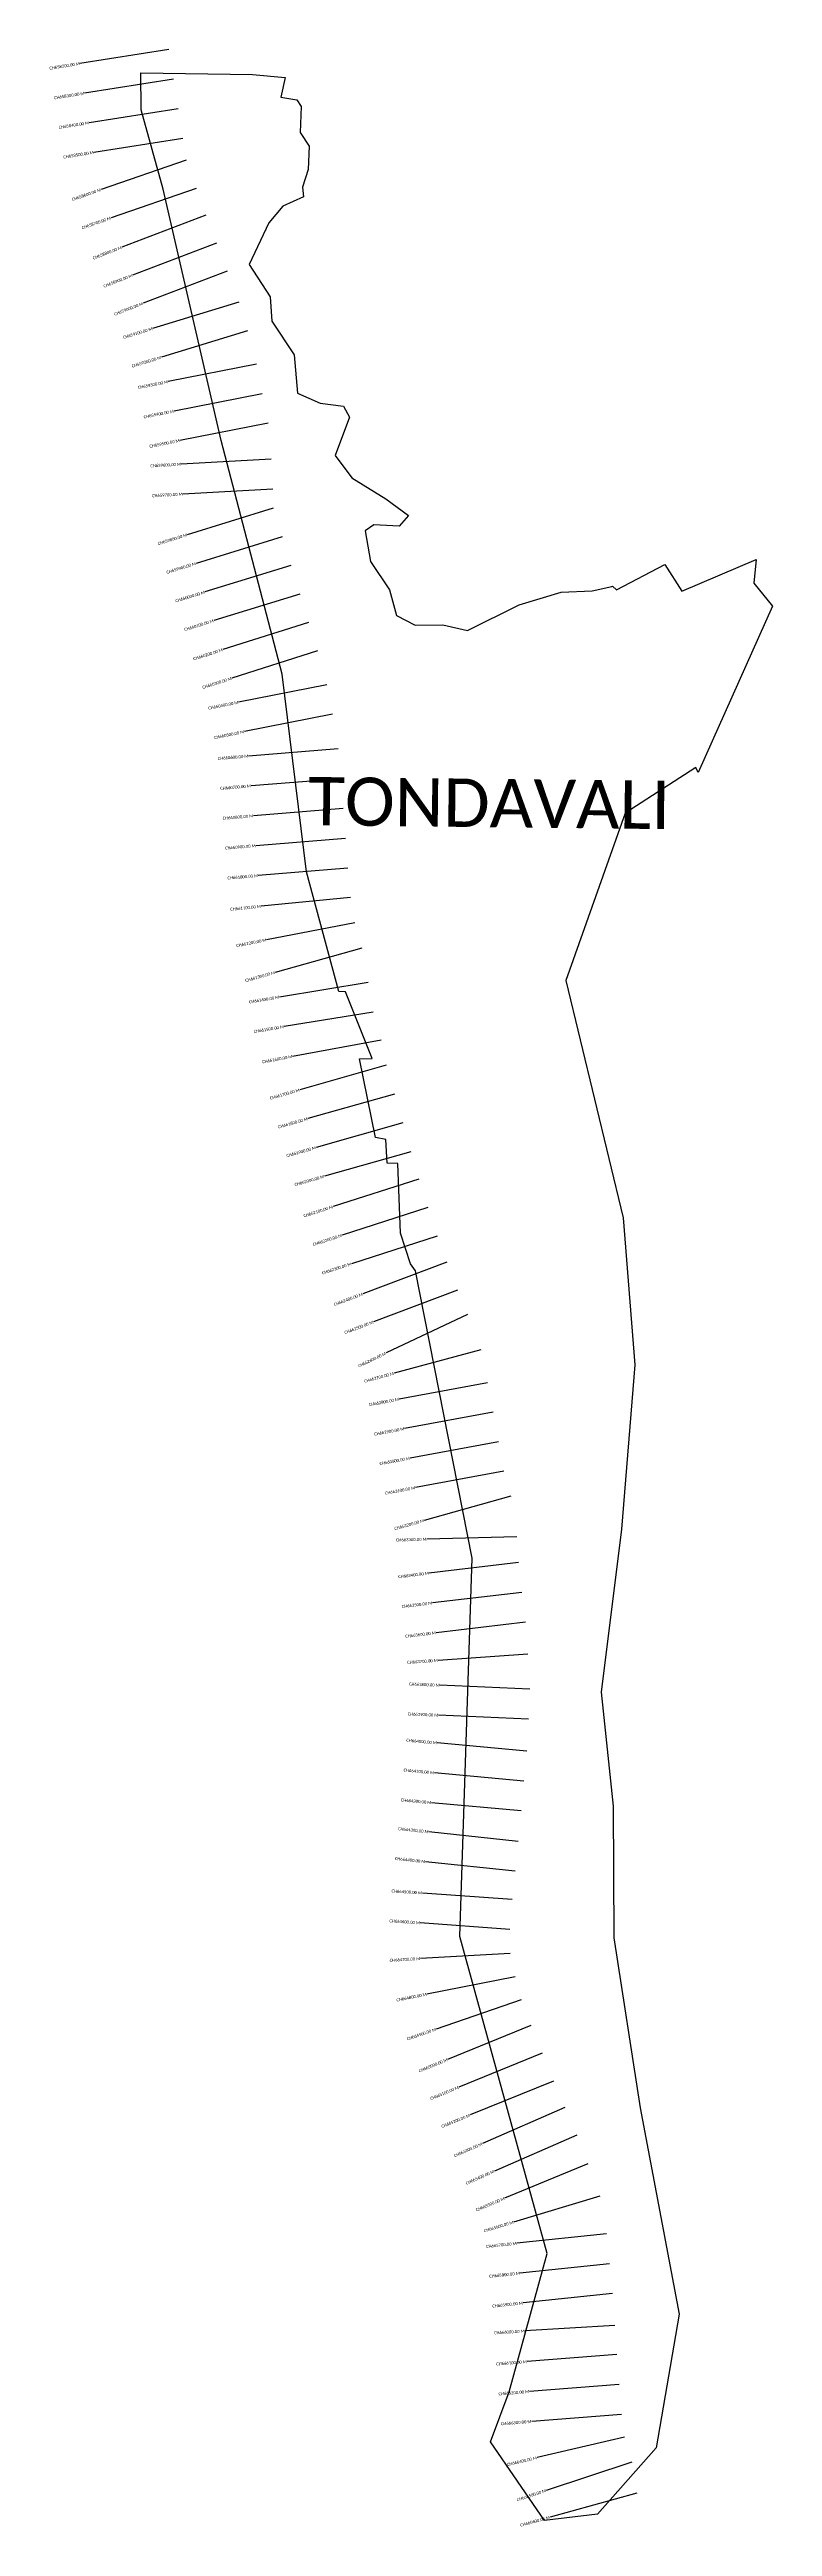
# Model space of a CAD drawing. Header units: metres. Extents: x 333677 to 336087, y 1779302 to 1787564.
import ezdxf
from ezdxf.enums import TextEntityAlignment as Align

# ---------------------------------------------------------------- set-up
doc = ezdxf.new("R2010")
doc.units = ezdxf.units.M
for name, color, linetype in [('CS', 134, 'Continuous'), ('CSMark', 6, 'Continuous'), ('VILLAGE NAME', 250, 'Continuous')]:
    doc.layers.add(name, color=color, linetype=linetype)
doc.styles.add('Legend', font='calibri.ttf')

msp = doc.modelspace()

# ---------------------------------------------------------------- linework, layer by layer
at = {"color": 3}
msp.add_lwpolyline([(333981.4, 1787485.7), (334353.8, 1787480.5), (334462.6, 1787470.5), (334448.9, 1787404.7), (334501.9, 1787396.4), (334516.3, 1787373.5), (334512.5, 1787287.3), (334542.5, 1787241.3), (334539.5, 1787163.2), (334520.2, 1787104.1), (334523.9, 1787071.9), (334455.1, 1787041.6), (334409, 1786985.4), (334342.7, 1786846.2), (334413.3, 1786739.1), (334418.7, 1786657.6), (334493.1, 1786545.2), (334503.9, 1786417.4), (334579.7, 1786384), (334657.3, 1786374.4), (334677.6, 1786336.9), (334629.1, 1786209.8), (334685.6, 1786134.9), (334798.2, 1786064.6), (334874, 1786008.9), (334842.9, 1785973.5), (334758.3, 1785977.9), (334729.2, 1785958.3), (334747, 1785855.7), (334810.8, 1785761.5), (334833.8, 1785675.8), (334895.9, 1785643.7), (334988.6, 1785644.7), (335070.5, 1785625.5), (335243.3, 1785711), (335383.4, 1785753.1), (335486, 1785758.1), (335551.6, 1785772.9), (335553.8, 1785773.4), (335567.1, 1785761.1), (335728.6, 1785846), (335785.8, 1785757.4), (336033, 1785863), (336026, 1785783.6), (336087.5, 1785706.7), (335840.3, 1785152), (335831.6, 1785169.1), (335596.8, 1785016.6), (335398.4, 1784458.4), (335590.1, 1783666.3), (335628.8, 1783176), (335584.6, 1782628.5), (335516.8, 1782084.4), (335557, 1781704.4), (335559.1, 1781264.8), (335646.1, 1780698.1), (335776.1, 1780009.4), (335700, 1779564.2), (335504.1, 1779342.4), (335327.2, 1779321.3), (335147.3, 1779583.9), (335209.5, 1779751.1), (335336.9, 1780212.5), (335045.4, 1781270.1), (335086, 1782531), (334897.1, 1783489.6), (334880.6, 1783512.9), (334847.3, 1783615.1), (334839, 1783848.1), (334802.7, 1783849.4), (334799, 1783927.5), (334763.6, 1783934.9), (334710.7, 1784196.7), (334752.5, 1784198.7), (334664.1, 1784420.4), (334642.1, 1784421.9), (334534.3, 1784820.3), (334453.4, 1785479.8), (334249.4, 1786259.8), (334056, 1787098.4), (333982.7, 1787362.8), (333981.4, 1787485.7)], dxfattribs=at)
at = {"layer": 'CS'}
for p, q in [((334075.2, 1787563.6), (333778.8, 1787517.1)), ((334090.7, 1787464.8), (333794.3, 1787418.3)), ((334106.2, 1787366), (333809.8, 1787319.5)), ((334121.7, 1787267.2), (333825.3, 1787220.7)), ((334133.1, 1787194.8), (333849.6, 1787096.7)), ((334165.8, 1787100.3), (333882.3, 1787002.2)), ((334198.7, 1787010.8), (333918.3, 1786904)), ((334234.3, 1786917.3), (333953.9, 1786810.6)), ((334269.9, 1786823.9), (333989.5, 1786717.1)), ((334307.9, 1786720.5), (334020.9, 1786633)), ((334337, 1786624.9), (334050.1, 1786537.3)), ((334367.4, 1786513.7), (334073, 1786455.9)), ((334386.7, 1786415.6), (334092.3, 1786357.8)), ((334405.9, 1786317.5), (334111.6, 1786259.7)), ((334416, 1786197.2), (334116.4, 1786180.7)), ((334421.5, 1786097.4), (334121.9, 1786080.8)), ((334423.4, 1786033.7), (334136.7, 1785945.4)), ((334452.8, 1785938.1), (334166.1, 1785849.8)), ((334482.3, 1785842.6), (334195.5, 1785754.3)), ((334511.7, 1785747), (334225, 1785658.7)), ((334540.9, 1785652.8), (334255, 1785561.9)), ((334571.2, 1785557.5), (334285.3, 1785466.6)), ((334601.7, 1785445), (334307.5, 1785386.5)), ((334621.2, 1785346.9), (334327, 1785288.4)), ((334640.1, 1785231.2), (334341.1, 1785207.1)), ((334648.1, 1785131.5), (334349.1, 1785107.4)), ((334656.2, 1785031.9), (334357.2, 1785007.7)), ((334664.2, 1784932.2), (334365.2, 1784908)), ((334672.3, 1784832.5), (334373.3, 1784808.4)), ((334681.2, 1784735.7), (334382.6, 1784706)), ((334695.6, 1784650.5), (334400.9, 1784594)), ((334718.5, 1784565.9), (334429.5, 1784485.5)), ((334739.9, 1784451.5), (334443.7, 1784403.3)), ((334755.9, 1784352.8), (334459.8, 1784304.6)), ((334782.5, 1784259.8), (334487.5, 1784205.3)), ((334800, 1784175.9), (334511.5, 1784093.8)), ((334827.4, 1784079.7), (334538.8, 1783997.6)), ((334854.7, 1783983.5), (334566.2, 1783901.4)), ((334882.1, 1783887.4), (334593.6, 1783805.2)), ((334908.2, 1783796.2), (334622.7, 1783704.2)), ((334938.9, 1783701), (334653.3, 1783609)), ((334969.5, 1783605.8), (334684, 1783513.8)), ((335002.3, 1783519.3), (334721.7, 1783413.1)), ((335037.7, 1783425.8), (334757.1, 1783319.6)), ((335070.6, 1783344.5), (334799.5, 1783215.9)), ((335115.5, 1783226.1), (334825.8, 1783148.2)), ((335137.9, 1783116.4), (334842.8, 1783061.9)), ((335156, 1783018), (334861, 1782963.6)), ((335174.2, 1782919.7), (334879.2, 1782865.2)), ((335192.3, 1782821.4), (334897.3, 1782766.9)), ((335215.5, 1782737.9), (334926.5, 1782657.4)), ((335235, 1782602.9), (334935.2, 1782594.9)), ((335240.3, 1782516.8), (334942.3, 1782481.6)), ((335252, 1782417.5), (334954.1, 1782382.3)), ((335263.7, 1782318.2), (334965.8, 1782282.9)), ((335271.9, 1782211), (334972.6, 1782190.7)), ((335278.5, 1782094.6), (334978.8, 1782107.6)), ((335274.2, 1781994.7), (334974.4, 1782007.7)), ((335268.3, 1781887.6), (334969.5, 1781915.1)), ((335259.1, 1781788), (334960.4, 1781815.5)), ((335249.9, 1781688.4), (334951.2, 1781715.9)), ((335240.1, 1781586.8), (334941.8, 1781618.5)), ((335229.6, 1781487.4), (334931.3, 1781519)), ((335219.5, 1781393), (334920.3, 1781414.5)), ((335212.4, 1781293.2), (334913.1, 1781314.8)), ((335213.6, 1781212.5), (334914.1, 1781195.9)), ((335229.7, 1781134.8), (334935.3, 1781077.1)), ((335250.1, 1781058.5), (334966.5, 1780960.8)), ((335282.2, 1780972.5), (335004.3, 1780859.5)), ((335319.9, 1780879.9), (335042, 1780766.8)), ((335357.6, 1780787.3), (335079.7, 1780674.2)), ((335395.3, 1780698.7), (335120.3, 1780578.7)), ((335435.2, 1780607), (335160.3, 1780487.1)), ((335471.8, 1780510.9), (335194.6, 1780396.3)), ((335511.8, 1780403), (335224.4, 1780317)), ((335533.7, 1780277.4), (335235.3, 1780246.1)), ((335544.1, 1780177.9), (335245.7, 1780146.7)), ((335554.5, 1780078.4), (335256.1, 1780047.2)), ((335561.5, 1779972.3), (335262.1, 1779953.8)), ((335568.3, 1779875), (335269.3, 1779851.6)), ((335576.2, 1779775.4), (335277.1, 1779751.9)), ((335584, 1779675.7), (335284.9, 1779652.2)), ((335594.8, 1779599.3), (335302.6, 1779531.2)), ((335618.2, 1779515.9), (335333.3, 1779422.2)), ((335635.2, 1779412.5), (335345.9, 1779333))]:
    msp.add_line(p, q, dxfattribs=at)

# ---------------------------------------------------------------- texts
at = {"layer": 'CSMark', "style": 'Legend'}
for s, rotation, p in [('CH658200.00 M', 8.9213, (333777.8, 1787516.9)), ('CH658300.00 M', 8.9213, (333793.3, 1787418.1)), ('CH658400.00 M', 8.9213, (333808.8, 1787319.4)), ('CH658500.00 M', 8.9213, (333824.3, 1787220.6)), ('CH658600.00 M', 19.09869, (333848.6, 1787096.4)), ('CH658700.00 M', 19.09869, (333881.4, 1787001.9)), ('CH658800.00 M', 20.8502, (333917.4, 1786903.7)), ('CH658900.00 M', 20.8502, (333953, 1786810.2)), ('CH659000.00 M', 20.8502, (333988.6, 1786716.8)), ('CH659100.00 M', 16.96555, (334020, 1786632.7)), ('CH659200.00 M', 16.96555, (334049.1, 1786537)), ('CH659300.00 M', 11.10852, (334072, 1786455.7)), ('CH659400.00 M', 11.10852, (334091.3, 1786357.6)), ('CH659500.00 M', 11.10852, (334110.6, 1786259.5)), ('CH659600.00 M', 3.15657, (334115.4, 1786180.6)), ('CH659700.00 M', 3.15657, (334120.9, 1786080.8)), ('CH659800.00 M', 17.12241, (334135.7, 1785945.1)), ('CH659900.00 M', 17.12241, (334165.1, 1785849.5)), ('CH660000.00 M', 17.12241, (334194.6, 1785754)), ('CH660100.00 M', 17.12241, (334224, 1785658.4)), ('CH660200.00 M', 17.63431, (334254.1, 1785561.6)), ('CH660300.00 M', 17.63431, (334284.4, 1785466.3)), ('CH660400.00 M', 11.23692, (334306.5, 1785386.3)), ('CH660500.00 M', 11.23692, (334326, 1785288.2)), ('CH660600.00 M', 4.61756, (334340.1, 1785207)), ('CH660700.00 M', 4.61756, (334348.1, 1785107.3)), ('CH660800.00 M', 4.61756, (334356.2, 1785007.6)), ('CH660900.00 M', 4.61756, (334364.2, 1784908)), ('CH661000.00 M', 4.61756, (334372.3, 1784808.3)), ('CH661100.00 M', 5.68531, (334381.6, 1784705.9)), ('CH661200.00 M', 10.85671, (334400, 1784593.8)), ('CH661300.00 M', 15.54023, (334428.5, 1784485.2)), ('CH661400.00 M', 9.24091, (334442.8, 1784403.1)), ('CH661500.00 M', 9.24091, (334458.8, 1784304.4)), ('CH661600.00 M', 10.45766, (334486.5, 1784205.2)), ('CH661700.00 M', 15.8864, (334510.5, 1784093.5)), ('CH661800.00 M', 15.8864, (334537.9, 1783997.3)), ('CH661900.00 M', 15.8864, (334565.2, 1783901.2)), ('CH662000.00 M', 15.8864, (334592.6, 1783805)), ('CH662100.00 M', 17.84665, (334621.7, 1783703.9)), ('CH662200.00 M', 17.84665, (334652.4, 1783608.7)), ('CH662300.00 M', 17.84665, (334683, 1783513.5)), ('CH662400.00 M', 20.73207, (334720.8, 1783412.8)), ('CH662500.00 M', 20.73207, (334756.2, 1783319.3)), ('CH662600.00 M', 25.3851, (334798.6, 1783215.4)), ('CH662700.00 M', 15.03941, (334824.8, 1783148)), ('CH662800.00 M', 10.46239, (334841.9, 1783061.7)), ('CH662900.00 M', 10.46239, (334860, 1782963.4)), ('CH663000.00 M', 10.46239, (334878.2, 1782865)), ('CH663100.00 M', 10.46239, (334896.3, 1782766.7)), ('CH663200.00 M', 15.56694, (334925.5, 1782657.1)), ('CH663300.00 M', 1.5393, (334934.2, 1782594.8)), ('CH663400.00 M', 6.74248, (334941.3, 1782481.4)), ('CH663500.00 M', 6.74248, (334953.1, 1782382.1)), ('CH663600.00 M', 6.74248, (334964.8, 1782282.8)), ('CH663700.00 M', 3.8611, (334971.6, 1782190.7)), ('CH663800.00 M', 357.51415, (334977.8, 1782107.6)), ('CH663900.00 M', 357.51415, (334973.4, 1782007.7)), ('CH664000.00 M', 354.74424, (334968.5, 1781915.2)), ('CH664100.00 M', 354.74424, (334959.4, 1781815.6)), ('CH664200.00 M', 354.74424, (334950.2, 1781716)), ('CH664300.00 M', 353.93758, (334940.8, 1781618.6)), ('CH664400.00 M', 353.93758, (334930.3, 1781519.1)), ('CH664500.00 M', 355.88528, (334919.3, 1781414.6)), ('CH664600.00 M', 355.88528, (334912.1, 1781314.8)), ('CH664700.00 M', 3.18136, (334913.1, 1781195.8)), ('CH664800.00 M', 11.09148, (334934.3, 1781076.9)), ('CH664900.00 M', 19.00393, (334965.5, 1780960.5)), ('CH665000.00 M', 22.13884, (335003.4, 1780859.1)), ('CH665100.00 M', 22.13884, (335041.1, 1780766.5)), ('CH665200.00 M', 22.13884, (335078.8, 1780673.8)), ('CH665300.00 M', 23.56704, (335119.4, 1780578.3)), ('CH665400.00 M', 23.56704, (335159.3, 1780486.7)), ('CH665500.00 M', 22.45102, (335193.6, 1780395.9)), ('CH665600.00 M', 16.65125, (335223.4, 1780316.8)), ('CH665700.00 M', 5.97236, (335234.3, 1780246)), ('CH665800.00 M', 5.97236, (335244.7, 1780146.6)), ('CH665900.00 M', 5.97236, (335255.1, 1780047.1)), ('CH666000.00 M', 3.54859, (335261.1, 1779953.7)), ('CH666100.00 M', 4.48782, (335268.3, 1779851.5)), ('CH666200.00 M', 4.48782, (335276.1, 1779751.8)), ('CH666300.00 M', 4.48782, (335283.9, 1779652.1)), ('CH666400.00 M', 13.11037, (335301.7, 1779531)), ('CH666500.00 M', 18.21421, (335332.3, 1779421.9)), ('CH666600.00 M', 15.38665, (335345, 1779332.7))]:
    msp.add_text(s, height=10, rotation=rotation, dxfattribs=at).set_placement(p, align=Align.MIDDLE_RIGHT)
at = {"layer": 'VILLAGE NAME', "insert": (334540.7, 1785137.4), "char_height": 161.109, "attachment_point": 1, "rotation": 359.37415}
msp.add_mtext_dynamic_manual_height_columns('{\\fCalibri|b0|i0|c0|p34;TONDAVALI}', width=1589.786, gutter_width=805.5, heights=[0], dxfattribs=at)

doc.saveas('drawing.dxf')
